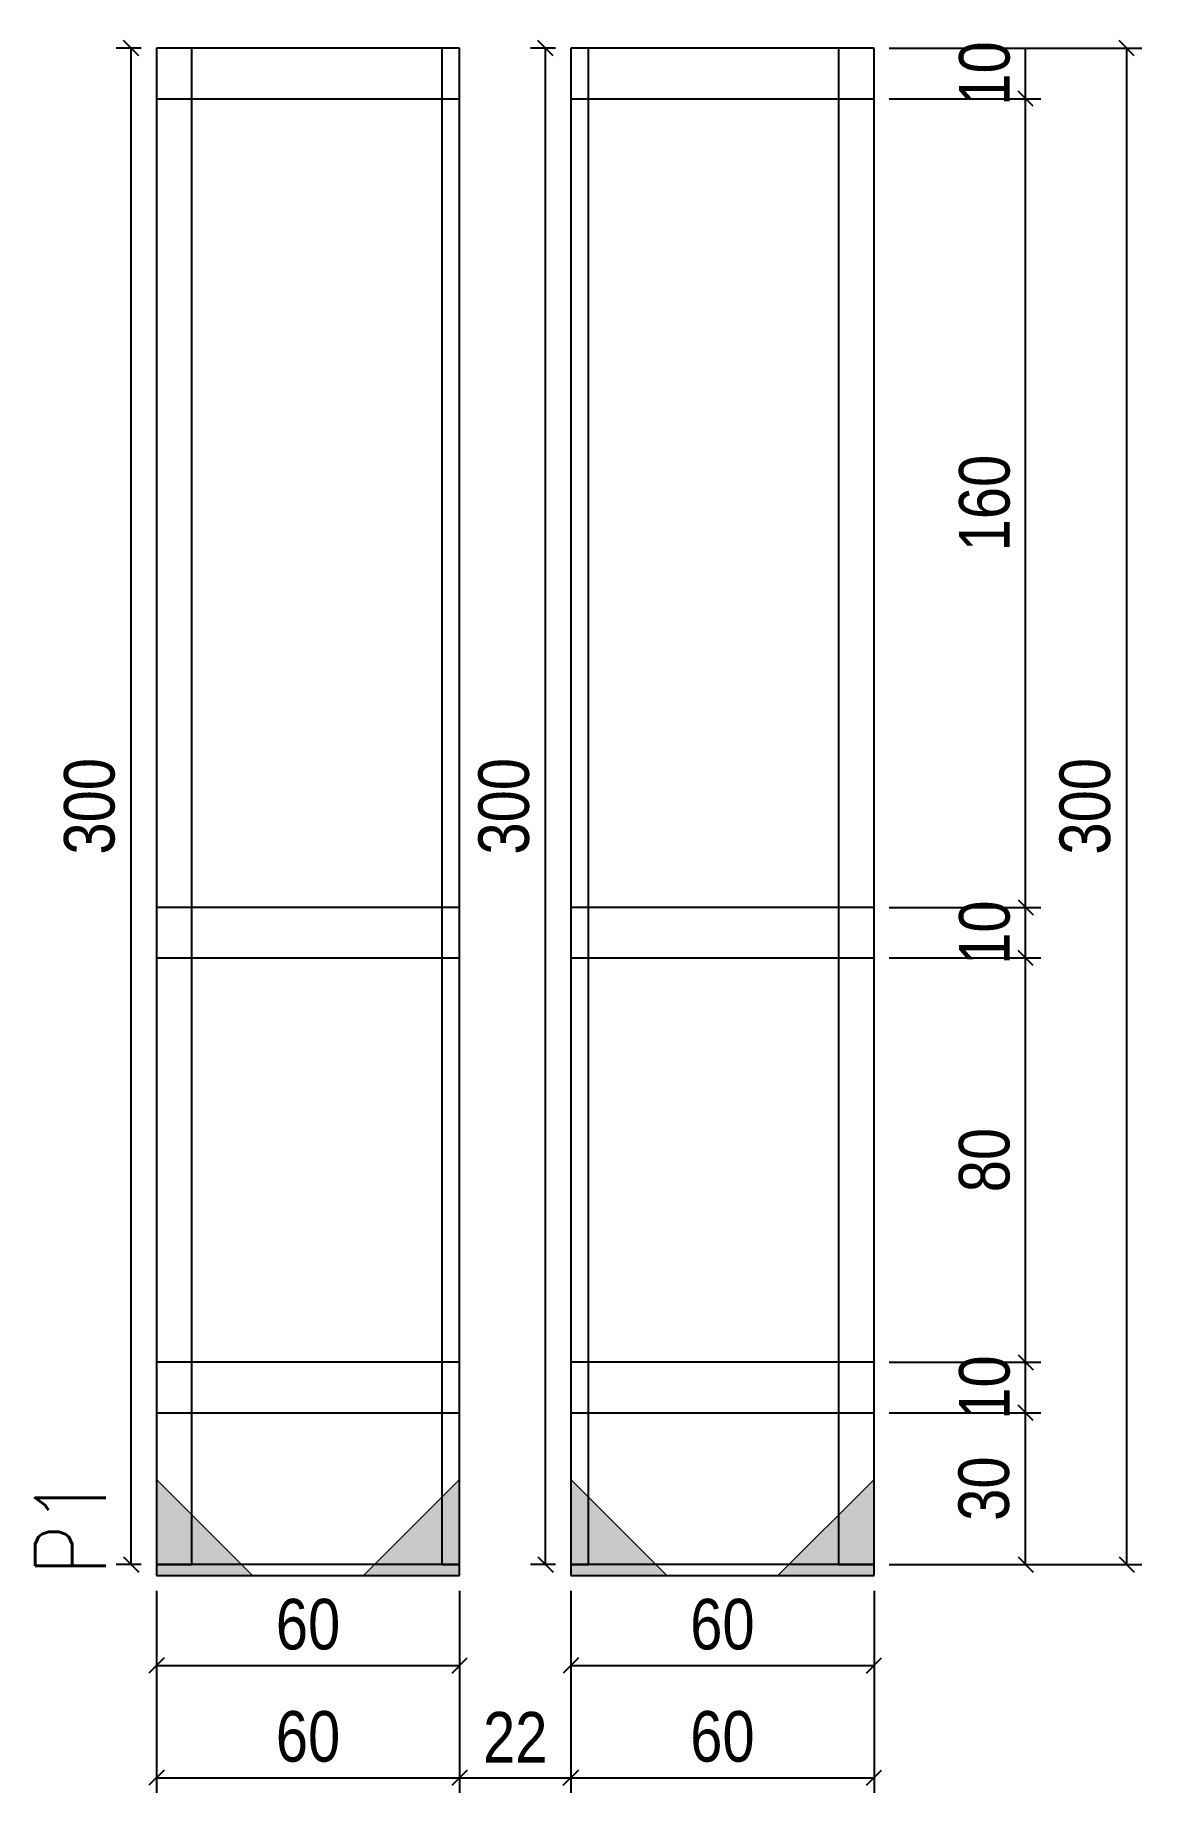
# Model space of a CAD drawing. Extents: x -40810 to 3973, y -2018 to 5892.
# Drawn here: x 3753.8 to 3972.8, y -244.5 to 103.2 of the extents above; entities that cross this region are included whole.
import ezdxf

# ---------------------------------------------------------------- set-up
doc = ezdxf.new("R2010")
doc.units = 0
doc.layers.get('0').update_dxf_attribs({"color": 1, "lineweight": 9})
for name, color, linetype in [('COTA', 241, 'Continuous'), ('cotas', 4, 'Continuous'), ('NOMENCLATURA', 7, 'Continuous'), ('SARR_2.2x10', 60, 'Continuous'), ('SARR_2.2x7', 40, 'Continuous'), ('SARR_3.5x7', 81, 'Continuous')]:
    doc.layers.add(name, color=color, linetype=linetype)
doc.layers.add('HACHURA_CANTONEIRA', color=162, linetype='Continuous', lineweight=15)
doc.styles.add('COTA TECNICA', font='techl___.ttf', dxfattribs={"height": 10})
doc.styles.get("Standard").update_dxf_attribs({"font": 'romans.shx', "width": 0.8, "height": 14})
doc.dimstyles.new('PAINEL-NOVA', dxfattribs={"dimtxt": 10, "dimasz": 3, "dimexe": 3, "dimexo": 3, "dimgap": 3, "dimtad": 1, "dimdec": 1, "dimzin": 12, "dimdsep": 46, "dimtxsty": 'COTA TECNICA', "dimblk1": 'OBLIQUE', "dimblk2": 'OBLIQUE', "dimsah": 1, "dimcen": 0.9, "dimclrd": 4, "dimclre": 4, "dimclrt": 240, "dimadec": 1, "dimazin": 3, "dimtfac": 1, "dimtdec": 1, "dimtix": 1, "dimtmove": 0, "dimatfit": 3, "dimfxl": 1, "dimtolj": 1, "dimtzin": 12, "dimarcsym": 0})

msp = doc.modelspace()

# ---------------------------------------------------------------- texts
at = {"layer": 'NOMENCLATURA', "linetype": 'Continuous', "ltscale": 30, "width": 0.8}
msp.add_text('P1', height=14, rotation=90, dxfattribs=at).set_placement((3767.83, -201.55))

# ---------------------------------------------------------------- blocks, each defined once
blk = doc.blocks.new('_Oblique')
at = {"color": 0, "linetype": 'ByBlock', "lineweight": -2}
blk.add_line((-0.5, -0.5), (0.5, 0.5), dxfattribs=at)
blk = doc.blocks.new('*D3530')
at = {"layer": 'COTA', "color": 4, "linetype": 'Continuous', "lineweight": -2, "ltscale": 30, "transparency": 16777216}
for p, q in [((3774.83, 100.65), (3769.83, 100.65)), ((3772.83, -199.35), (3772.83, 100.65)), ((3774.83, -199.35), (3769.83, -199.35))]:
    blk.add_line(p, q, dxfattribs=at)
at = {"layer": 'Defpoints', "color": 0, "linetype": 'Continuous', "ltscale": 30, "transparency": 16777216}
for p in [(3772.83, 100.65), (3777.83, 100.65), (3777.83, -199.35)]:
    blk.add_point(p, dxfattribs=at)
at = {"layer": 'COTA', "color": 4, "linetype": 'Continuous', "lineweight": -2, "ltscale": 30, "transparency": 16777216, "xscale": 3, "yscale": 3, "zscale": 3}
for p, rotation in [((3772.83, 100.65), 90), ((3772.83, -199.35), 270)]:
    blk.add_blockref('_Oblique', p, dxfattribs=dict(at, rotation=rotation))
at = {"layer": 'COTA', "color": 240, "linetype": 'Continuous', "ltscale": 30, "transparency": 16777216, "insert": (3764.61, -49.35), "char_height": 10, "attachment_point": 5, "rotation": 90, "style": 'COTA TECNICA'}
blk.add_mtext('\\A1;300', dxfattribs=at)
blk = doc.blocks.new('*D3531')
at = {"layer": 'Defpoints', "color": 0, "linetype": 'Continuous', "ltscale": 30, "transparency": 16777216}
for p in [(3777.83, -214.35), (3837.83, -214.35), (3837.83, -219.35)]:
    blk.add_point(p, dxfattribs=at)
at = {"layer": 'SARR_2.2x10', "color": 4, "linetype": 'Continuous', "lineweight": -2, "ltscale": 30, "transparency": 16777216}
for p, q in [((3777.83, -217.35), (3777.83, -222.35)), ((3837.83, -217.35), (3837.83, -222.35)), ((3777.83, -219.35), (3837.83, -219.35))]:
    blk.add_line(p, q, dxfattribs=at)
at = {"layer": 'SARR_2.2x10', "color": 4, "linetype": 'Continuous', "lineweight": -2, "ltscale": 30, "transparency": 16777216, "xscale": 3, "yscale": 3, "zscale": 3, "rotation": 180}
blk.add_blockref('_Oblique', (3777.83, -219.35), dxfattribs=at)
at = {"layer": 'SARR_2.2x10', "color": 4, "linetype": 'Continuous', "lineweight": -2, "ltscale": 30, "transparency": 16777216, "xscale": 3, "yscale": 3, "zscale": 3}
blk.add_blockref('_Oblique', (3837.83, -219.35), dxfattribs=at)
at = {"layer": 'SARR_2.2x10', "color": 240, "linetype": 'Continuous', "ltscale": 30, "transparency": 16777216, "insert": (3807.83, -211.24), "char_height": 10, "attachment_point": 5, "style": 'COTA TECNICA'}
blk.add_mtext('\\A1;60', dxfattribs=at)
blk = doc.blocks.new('*D3532')
at = {"layer": 'Defpoints', "color": 0, "linetype": 'Continuous', "ltscale": 30, "transparency": 16777216}
for p in [(3777.83, -201.55), (3837.83, -201.55), (3837.83, -241.55)]:
    blk.add_point(p, dxfattribs=at)
at = {"layer": 'SARR_2.2x10', "color": 4, "linetype": 'Continuous', "lineweight": -2, "ltscale": 30, "transparency": 16777216}
for p, q in [((3777.83, -204.55), (3777.83, -244.55)), ((3837.83, -204.55), (3837.83, -244.55)), ((3777.83, -241.55), (3837.83, -241.55))]:
    blk.add_line(p, q, dxfattribs=at)
at = {"layer": 'SARR_2.2x10', "color": 4, "linetype": 'Continuous', "lineweight": -2, "ltscale": 30, "transparency": 16777216, "xscale": 3, "yscale": 3, "zscale": 3, "rotation": 180}
blk.add_blockref('_Oblique', (3777.83, -241.55), dxfattribs=at)
at = {"layer": 'SARR_2.2x10', "color": 4, "linetype": 'Continuous', "lineweight": -2, "ltscale": 30, "transparency": 16777216, "xscale": 3, "yscale": 3, "zscale": 3}
blk.add_blockref('_Oblique', (3837.83, -241.55), dxfattribs=at)
at = {"layer": 'SARR_2.2x10', "color": 240, "linetype": 'Continuous', "ltscale": 30, "transparency": 16777216, "insert": (3807.83, -233.44), "char_height": 10, "attachment_point": 5, "style": 'COTA TECNICA'}
blk.add_mtext('\\A1;60', dxfattribs=at)
blk = doc.blocks.new('*D3533')
at = {"layer": 'COTA', "color": 4, "linetype": 'Continuous', "lineweight": -2, "ltscale": 30, "transparency": 16777216}
for p, q in [((3856.83, 100.65), (3851.83, 100.65)), ((3854.83, -199.35), (3854.83, 100.65)), ((3856.83, -199.35), (3851.83, -199.35))]:
    blk.add_line(p, q, dxfattribs=at)
at = {"layer": 'Defpoints', "color": 0, "linetype": 'Continuous', "ltscale": 30, "transparency": 16777216}
for p in [(3854.83, 100.65), (3859.83, 100.65), (3859.83, -199.35)]:
    blk.add_point(p, dxfattribs=at)
at = {"layer": 'COTA', "color": 4, "linetype": 'Continuous', "lineweight": -2, "ltscale": 30, "transparency": 16777216, "xscale": 3, "yscale": 3, "zscale": 3}
for p, rotation in [((3854.83, 100.65), 90), ((3854.83, -199.35), 270)]:
    blk.add_blockref('_Oblique', p, dxfattribs=dict(at, rotation=rotation))
at = {"layer": 'COTA', "color": 240, "linetype": 'Continuous', "ltscale": 30, "transparency": 16777216, "insert": (3846.61, -49.35), "char_height": 10, "attachment_point": 5, "rotation": 90, "style": 'COTA TECNICA'}
blk.add_mtext('\\A1;300', dxfattribs=at)
blk = doc.blocks.new('*D3534')
at = {"layer": 'Defpoints', "color": 0, "linetype": 'Continuous', "ltscale": 30, "transparency": 16777216}
for p in [(3859.83, -214.35), (3919.83, -214.35), (3919.83, -219.35)]:
    blk.add_point(p, dxfattribs=at)
at = {"layer": 'SARR_2.2x10', "color": 4, "linetype": 'Continuous', "lineweight": -2, "ltscale": 30, "transparency": 16777216}
for p, q in [((3859.83, -217.35), (3859.83, -222.35)), ((3919.83, -217.35), (3919.83, -222.35)), ((3859.83, -219.35), (3919.83, -219.35))]:
    blk.add_line(p, q, dxfattribs=at)
at = {"layer": 'SARR_2.2x10', "color": 4, "linetype": 'Continuous', "lineweight": -2, "ltscale": 30, "transparency": 16777216, "xscale": 3, "yscale": 3, "zscale": 3, "rotation": 180}
blk.add_blockref('_Oblique', (3859.83, -219.35), dxfattribs=at)
at = {"layer": 'SARR_2.2x10', "color": 4, "linetype": 'Continuous', "lineweight": -2, "ltscale": 30, "transparency": 16777216, "xscale": 3, "yscale": 3, "zscale": 3}
blk.add_blockref('_Oblique', (3919.83, -219.35), dxfattribs=at)
at = {"layer": 'SARR_2.2x10', "color": 240, "linetype": 'Continuous', "ltscale": 30, "transparency": 16777216, "insert": (3889.83, -211.24), "char_height": 10, "attachment_point": 5, "style": 'COTA TECNICA'}
blk.add_mtext('\\A1;60', dxfattribs=at)
blk = doc.blocks.new('*D3535')
at = {"layer": 'Defpoints', "color": 0, "linetype": 'Continuous', "ltscale": 30, "transparency": 16777216}
for p in [(3919.83, 100.65), (3969.83, 100.65), (3919.83, -199.35)]:
    blk.add_point(p, dxfattribs=at)
at = {"layer": 'SARR_2.2x10', "color": 4, "linetype": 'Continuous', "lineweight": -2, "ltscale": 30, "transparency": 16777216}
for p, q in [((3922.83, 100.65), (3972.83, 100.65)), ((3969.83, -199.35), (3969.83, 100.65)), ((3922.83, -199.35), (3972.83, -199.35))]:
    blk.add_line(p, q, dxfattribs=at)
at = {"layer": 'SARR_2.2x10', "color": 4, "linetype": 'Continuous', "lineweight": -2, "ltscale": 30, "transparency": 16777216, "xscale": 3, "yscale": 3, "zscale": 3}
for p, rotation in [((3969.83, 100.65), 90), ((3969.83, -199.35), 270)]:
    blk.add_blockref('_Oblique', p, dxfattribs=dict(at, rotation=rotation))
at = {"layer": 'SARR_2.2x10', "color": 240, "linetype": 'Continuous', "ltscale": 30, "transparency": 16777216, "insert": (3961.61, -49.35), "char_height": 10, "attachment_point": 5, "rotation": 90, "style": 'COTA TECNICA'}
blk.add_mtext('\\A1;300', dxfattribs=at)
blk = doc.blocks.new('*D3536')
at = {"layer": 'Defpoints', "color": 0, "linetype": 'Continuous', "ltscale": 30, "transparency": 16777216}
for p in [(3919.83, -169.35), (3949.83, -169.35), (3919.83, -199.35)]:
    blk.add_point(p, dxfattribs=at)
at = {"layer": 'SARR_2.2x10', "color": 4, "linetype": 'Continuous', "lineweight": -2, "ltscale": 30, "transparency": 16777216}
for p, q in [((3922.83, -169.35), (3952.83, -169.35)), ((3949.83, -199.35), (3949.83, -169.35)), ((3922.83, -199.35), (3952.83, -199.35))]:
    blk.add_line(p, q, dxfattribs=at)
at = {"layer": 'SARR_2.2x10', "color": 4, "linetype": 'Continuous', "lineweight": -2, "ltscale": 30, "transparency": 16777216, "xscale": 3, "yscale": 3, "zscale": 3}
for p, rotation in [((3949.83, -169.35), 90), ((3949.83, -199.35), 270)]:
    blk.add_blockref('_Oblique', p, dxfattribs=dict(at, rotation=rotation))
at = {"layer": 'SARR_2.2x10', "color": 240, "linetype": 'Continuous', "ltscale": 30, "transparency": 16777216, "insert": (3941.61, -184.35), "char_height": 10, "attachment_point": 5, "rotation": 90, "style": 'COTA TECNICA'}
blk.add_mtext('\\A1;30', dxfattribs=at)
blk = doc.blocks.new('*D3537')
at = {"layer": 'Defpoints', "color": 0, "linetype": 'Continuous', "ltscale": 30, "transparency": 16777216}
for p in [(3919.83, -159.35), (3949.83, -159.35), (3919.83, -169.35)]:
    blk.add_point(p, dxfattribs=at)
at = {"layer": 'SARR_2.2x10', "color": 4, "linetype": 'Continuous', "lineweight": -2, "ltscale": 30, "transparency": 16777216}
for p, q in [((3922.83, -159.35), (3952.83, -159.35)), ((3949.83, -169.35), (3949.83, -159.35)), ((3922.83, -169.35), (3952.83, -169.35))]:
    blk.add_line(p, q, dxfattribs=at)
at = {"layer": 'SARR_2.2x10', "color": 240, "linetype": 'Continuous', "ltscale": 30, "transparency": 16777216, "insert": (3941.73, -164.35), "char_height": 10, "attachment_point": 5, "rotation": 90, "style": 'COTA TECNICA'}
blk.add_mtext('\\A1;10', dxfattribs=at)
blk = doc.blocks.new('*D3538')
at = {"layer": 'Defpoints', "color": 0, "linetype": 'Continuous', "ltscale": 30, "transparency": 16777216}
for p in [(3919.83, -79.35), (3949.83, -79.35), (3919.83, -159.35)]:
    blk.add_point(p, dxfattribs=at)
at = {"layer": 'SARR_2.2x10', "color": 4, "linetype": 'Continuous', "lineweight": -2, "ltscale": 30, "transparency": 16777216}
for p, q in [((3922.83, -79.35), (3952.83, -79.35)), ((3949.83, -159.35), (3949.83, -79.35)), ((3922.83, -159.35), (3952.83, -159.35))]:
    blk.add_line(p, q, dxfattribs=at)
at = {"layer": 'SARR_2.2x10', "color": 4, "linetype": 'Continuous', "lineweight": -2, "ltscale": 30, "transparency": 16777216, "xscale": 3, "yscale": 3, "zscale": 3}
for p, rotation in [((3949.83, -79.35), 90), ((3949.83, -159.35), 270)]:
    blk.add_blockref('_Oblique', p, dxfattribs=dict(at, rotation=rotation))
at = {"layer": 'SARR_2.2x10', "color": 240, "linetype": 'Continuous', "ltscale": 30, "transparency": 16777216, "insert": (3941.7, -119.35), "char_height": 10, "attachment_point": 5, "rotation": 90, "style": 'COTA TECNICA'}
blk.add_mtext('\\A1;80', dxfattribs=at)
blk = doc.blocks.new('*D3539')
at = {"layer": 'Defpoints', "color": 0, "linetype": 'Continuous', "ltscale": 30, "transparency": 16777216}
for p in [(3919.83, -69.35), (3949.83, -69.35), (3919.83, -79.35)]:
    blk.add_point(p, dxfattribs=at)
at = {"layer": 'SARR_2.2x10', "color": 4, "linetype": 'Continuous', "lineweight": -2, "ltscale": 30, "transparency": 16777216}
for p, q in [((3922.83, -69.35), (3952.83, -69.35)), ((3949.83, -79.35), (3949.83, -69.35)), ((3922.83, -79.35), (3952.83, -79.35))]:
    blk.add_line(p, q, dxfattribs=at)
at = {"layer": 'SARR_2.2x10', "color": 240, "linetype": 'Continuous', "ltscale": 30, "transparency": 16777216, "insert": (3941.73, -74.35), "char_height": 10, "attachment_point": 5, "rotation": 90, "style": 'COTA TECNICA'}
blk.add_mtext('\\A1;10', dxfattribs=at)
blk = doc.blocks.new('*D3540')
at = {"layer": 'Defpoints', "color": 0, "linetype": 'Continuous', "ltscale": 30, "transparency": 16777216}
for p in [(3919.83, 90.65), (3949.83, 90.65), (3919.83, -69.35)]:
    blk.add_point(p, dxfattribs=at)
at = {"layer": 'SARR_2.2x10', "color": 4, "linetype": 'Continuous', "lineweight": -2, "ltscale": 30, "transparency": 16777216}
for p, q in [((3922.83, 90.65), (3952.83, 90.65)), ((3949.83, -69.35), (3949.83, 90.65)), ((3922.83, -69.35), (3952.83, -69.35))]:
    blk.add_line(p, q, dxfattribs=at)
at = {"layer": 'SARR_2.2x10', "color": 4, "linetype": 'Continuous', "lineweight": -2, "ltscale": 30, "transparency": 16777216, "xscale": 3, "yscale": 3, "zscale": 3}
for p, rotation in [((3949.83, 90.65), 90), ((3949.83, -69.35), 270)]:
    blk.add_blockref('_Oblique', p, dxfattribs=dict(at, rotation=rotation))
at = {"layer": 'SARR_2.2x10', "color": 240, "linetype": 'Continuous', "ltscale": 30, "transparency": 16777216, "insert": (3941.73, 10.65), "char_height": 10, "attachment_point": 5, "rotation": 90, "style": 'COTA TECNICA'}
blk.add_mtext('\\A1;160', dxfattribs=at)
blk = doc.blocks.new('*D3541')
at = {"layer": 'Defpoints', "color": 0, "linetype": 'Continuous', "ltscale": 30, "transparency": 16777216}
for p in [(3919.83, 100.65), (3949.83, 100.65), (3919.83, 90.65)]:
    blk.add_point(p, dxfattribs=at)
at = {"layer": 'SARR_2.2x10', "color": 4, "linetype": 'Continuous', "lineweight": -2, "ltscale": 30, "transparency": 16777216}
for p, q in [((3922.83, 100.65), (3952.83, 100.65)), ((3949.83, 90.65), (3949.83, 100.65)), ((3922.83, 90.65), (3952.83, 90.65))]:
    blk.add_line(p, q, dxfattribs=at)
at = {"layer": 'SARR_2.2x10', "color": 240, "linetype": 'Continuous', "ltscale": 30, "transparency": 16777216, "insert": (3941.73, 95.65), "char_height": 10, "attachment_point": 5, "rotation": 90, "style": 'COTA TECNICA'}
blk.add_mtext('\\A1;10', dxfattribs=at)
blk = doc.blocks.new('*D3542')
at = {"layer": 'Defpoints', "color": 0, "linetype": 'Continuous', "ltscale": 30, "transparency": 16777216}
for p in [(3859.83, -201.55), (3919.83, -201.55), (3919.83, -241.55)]:
    blk.add_point(p, dxfattribs=at)
at = {"layer": 'SARR_2.2x10', "color": 4, "linetype": 'Continuous', "lineweight": -2, "ltscale": 30, "transparency": 16777216}
for p, q in [((3859.83, -204.55), (3859.83, -244.55)), ((3919.83, -204.55), (3919.83, -244.55)), ((3859.83, -241.55), (3919.83, -241.55))]:
    blk.add_line(p, q, dxfattribs=at)
at = {"layer": 'SARR_2.2x10', "color": 4, "linetype": 'Continuous', "lineweight": -2, "ltscale": 30, "transparency": 16777216, "xscale": 3, "yscale": 3, "zscale": 3, "rotation": 180}
blk.add_blockref('_Oblique', (3859.83, -241.55), dxfattribs=at)
at = {"layer": 'SARR_2.2x10', "color": 4, "linetype": 'Continuous', "lineweight": -2, "ltscale": 30, "transparency": 16777216, "xscale": 3, "yscale": 3, "zscale": 3}
blk.add_blockref('_Oblique', (3919.83, -241.55), dxfattribs=at)
at = {"layer": 'SARR_2.2x10', "color": 240, "linetype": 'Continuous', "ltscale": 30, "transparency": 16777216, "insert": (3889.83, -233.44), "char_height": 10, "attachment_point": 5, "style": 'COTA TECNICA'}
blk.add_mtext('\\A1;60', dxfattribs=at)
blk = doc.blocks.new('*D3543')
at = {"layer": 'COTA', "color": 4, "linetype": 'Continuous', "lineweight": -2, "ltscale": 30, "transparency": 16777216}
for p, q in [((3837.83, -204.55), (3837.83, -244.55)), ((3859.83, -204.55), (3859.83, -244.55)), ((3837.83, -241.55), (3859.83, -241.55))]:
    blk.add_line(p, q, dxfattribs=at)
at = {"layer": 'Defpoints', "color": 0, "linetype": 'Continuous', "ltscale": 30, "transparency": 16777216}
for p in [(3837.83, -201.55), (3859.83, -201.55), (3859.83, -241.55)]:
    blk.add_point(p, dxfattribs=at)
at = {"layer": 'COTA', "color": 4, "linetype": 'Continuous', "lineweight": -2, "ltscale": 30, "transparency": 16777216, "xscale": 3, "yscale": 3, "zscale": 3, "rotation": 180}
blk.add_blockref('_Oblique', (3837.83, -241.55), dxfattribs=at)
at = {"layer": 'COTA', "color": 4, "linetype": 'Continuous', "lineweight": -2, "ltscale": 30, "transparency": 16777216, "xscale": 3, "yscale": 3, "zscale": 3}
blk.add_blockref('_Oblique', (3859.83, -241.55), dxfattribs=at)
at = {"layer": 'COTA', "color": 240, "linetype": 'Continuous', "ltscale": 30, "transparency": 16777216, "insert": (3848.83, -233.55), "char_height": 10, "attachment_point": 5, "style": 'COTA TECNICA'}
blk.add_mtext('\\A1;22', dxfattribs=at)
blk = doc.blocks.new('T-GRA-E')
at = {"layer": 'HACHURA_CANTONEIRA', "color": 7}
blk.add_lwpolyline([(0, 19), (0, 0), (19.01, 0)], close=True, dxfattribs=at)
blk = doc.blocks.new('GRA-E')
at = {"layer": 'HACHURA_CANTONEIRA'}
h = blk.add_hatch(color=256, dxfattribs=at)
h.dxf.hatch_style = 1
h.paths.add_polyline_path([(0, 19), (0, 0), (19.01, 0)])
at = {"layer": 'cotas'}
blk.add_blockref('T-GRA-E', (0, 0), dxfattribs=at)
blk = doc.blocks.new('T-GRA-D')
at = {"layer": 'HACHURA_CANTONEIRA', "color": 7}
blk.add_lwpolyline([(0, 19), (0, 0), (-19.01, 0)], close=True, dxfattribs=at)
blk = doc.blocks.new('GRA-D')
at = {"layer": 'HACHURA_CANTONEIRA'}
h = blk.add_hatch(color=256, dxfattribs=at)
h.dxf.hatch_style = 1
h.paths.add_polyline_path([(0, 19), (0, 0), (-19.01, 0)])
at = {"layer": 'cotas'}
blk.add_blockref('T-GRA-D', (0, 0), dxfattribs=at)

# ---------------------------------------------------------------- dimensions: what is measured, and where the dimension line sits
at = {"layer": 'COTA', "linetype": 'Continuous', "ltscale": 30}
for base, p1, p2, picture, middle in [((3772.83, 100.65), (3777.83, -199.35), (3777.83, 100.65), '*D3530', (3764.61, -49.35)), ((3854.83, 100.65), (3859.83, -199.35), (3859.83, 100.65), '*D3533', (3846.61, -49.35))]:
    dim = msp.add_linear_dim(base=base, p1=p1, p2=p2, angle=90, dimstyle='PAINEL-NOVA', dxfattribs=at)
    dim.commit()
    dim.dimension.update_dxf_attribs({"geometry": picture, "text_midpoint": middle})
dim = msp.add_linear_dim(base=(3859.83, -241.55), p1=(3837.83, -201.55), p2=(3859.83, -201.55), dimstyle='PAINEL-NOVA', dxfattribs=at)
dim.commit()
dim.dimension.update_dxf_attribs({"geometry": '*D3543', "text_midpoint": (3848.83, -233.55)})
at = {"layer": 'SARR_2.2x10', "linetype": 'Continuous', "ltscale": 30}
for base, p1, p2, picture, middle in [((3949.83, 100.65), (3919.83, 90.65), (3919.83, 100.65), '*D3541', (3941.73, 95.65)), ((3969.83, 100.65), (3919.83, -199.35), (3919.83, 100.65), '*D3535', (3961.61, -49.35)), ((3949.83, 90.65), (3919.83, -69.35), (3919.83, 90.65), '*D3540', (3941.73, 10.65)), ((3949.83, -69.35), (3919.83, -79.35), (3919.83, -69.35), '*D3539', (3941.73, -74.35)), ((3949.83, -79.35), (3919.83, -159.35), (3919.83, -79.35), '*D3538', (3941.7, -119.35)), ((3949.83, -159.35), (3919.83, -169.35), (3919.83, -159.35), '*D3537', (3941.73, -164.35)), ((3949.83, -169.35), (3919.83, -199.35), (3919.83, -169.35), '*D3536', (3941.61, -184.35))]:
    dim = msp.add_linear_dim(base=base, p1=p1, p2=p2, angle=90, dimstyle='PAINEL-NOVA', dxfattribs=at)
    dim.commit()
    dim.dimension.update_dxf_attribs({"geometry": picture, "text_midpoint": middle})
for base, p1, p2, picture, middle in [((3837.83, -241.55), (3777.83, -201.55), (3837.83, -201.55), '*D3532', (3807.83, -233.44)), ((3919.83, -241.55), (3859.83, -201.55), (3919.83, -201.55), '*D3542', (3889.83, -233.44)), ((3837.83, -219.35), (3777.83, -214.35), (3837.83, -214.35), '*D3531', (3807.83, -211.24)), ((3919.83, -219.35), (3859.83, -214.35), (3919.83, -214.35), '*D3534', (3889.83, -211.24))]:
    dim = msp.add_linear_dim(base=base, p1=p1, p2=p2, dimstyle='PAINEL-NOVA', dxfattribs=at)
    dim.commit()
    dim.dimension.update_dxf_attribs({"geometry": picture, "text_midpoint": middle})

# ---------------------------------------------------------------- linework, layer by layer
at = {"layer": 'SARR_2.2x10', "linetype": 'Continuous', "ltscale": 30}
for p, q in [((3837.83, 100.65), (3777.83, 100.65)), ((3777.83, 100.65), (3777.83, 90.65)), ((3837.83, 90.65), (3837.83, 100.65)), ((3919.83, 100.65), (3859.83, 100.65)), ((3859.83, 100.65), (3859.83, 90.65)), ((3919.83, 90.65), (3919.83, 100.65)), ((3777.83, 90.65), (3837.83, 90.65)), ((3859.83, 90.65), (3919.83, 90.65)), ((3837.83, -69.35), (3777.83, -69.35)), ((3777.83, -69.35), (3777.83, -79.35)), ((3837.83, -79.35), (3837.83, -69.35)), ((3919.83, -69.35), (3859.83, -69.35)), ((3859.83, -69.35), (3859.83, -79.35)), ((3919.83, -79.35), (3919.83, -69.35)), ((3777.83, -79.35), (3837.83, -79.35)), ((3859.83, -79.35), (3919.83, -79.35)), ((3837.83, -159.35), (3777.83, -159.35)), ((3777.83, -159.35), (3777.83, -169.35)), ((3837.83, -169.35), (3837.83, -159.35)), ((3919.83, -159.35), (3859.83, -159.35)), ((3859.83, -159.35), (3859.83, -169.35)), ((3919.83, -169.35), (3919.83, -159.35)), ((3777.83, -169.35), (3837.83, -169.35)), ((3859.83, -169.35), (3919.83, -169.35))]:
    msp.add_line(p, q, dxfattribs=at)
at = {"layer": 'SARR_2.2x7', "linetype": 'Continuous', "ltscale": 30}
for p, q in [((3784.83, 100.65), (3777.83, 100.65)), ((3777.83, 100.65), (3777.83, -199.35)), ((3784.83, -199.35), (3784.83, 100.65)), ((3919.83, 100.65), (3912.83, 100.65)), ((3912.83, 100.65), (3912.83, -199.35)), ((3919.83, -199.35), (3919.83, 100.65)), ((3837.83, -199.35), (3777.83, -199.35)), ((3777.83, -199.35), (3777.83, -201.55)), ((3777.83, -199.35), (3784.83, -199.35)), ((3777.83, -201.55), (3837.83, -201.55)), ((3837.83, -201.55), (3837.83, -199.35)), ((3919.83, -199.35), (3859.83, -199.35)), ((3859.83, -199.35), (3859.83, -201.55)), ((3859.83, -201.55), (3919.83, -201.55)), ((3912.83, -199.35), (3919.83, -199.35)), ((3919.83, -201.55), (3919.83, -199.35))]:
    msp.add_line(p, q, dxfattribs=at)
at = {"layer": 'SARR_3.5x7', "linetype": 'Continuous', "ltscale": 30}
for p, q in [((3837.83, 100.65), (3834.33, 100.65)), ((3834.33, 100.65), (3834.33, -199.35)), ((3837.83, -199.35), (3837.83, 100.65)), ((3863.33, 100.65), (3859.83, 100.65)), ((3859.83, 100.65), (3859.83, -199.35)), ((3863.33, -199.35), (3863.33, 100.65)), ((3834.33, -199.35), (3837.83, -199.35)), ((3859.83, -199.35), (3863.33, -199.35))]:
    msp.add_line(p, q, dxfattribs=at)

# ---------------------------------------------------------------- block references
at = {"layer": 'SARR_2.2x7', "linetype": 'Continuous', "ltscale": 30}
for name, p in [('GRA-E', (3777.83, -201.55)), ('GRA-D', (3837.83, -201.55)), ('GRA-E', (3859.83, -201.55)), ('GRA-D', (3919.83, -201.55))]:
    msp.add_blockref(name, p, dxfattribs=at)

msp.set_redraw_order([(e.dxf.handle, doc.entitydb.next_handle()) for e in msp.query("TEXT MTEXT ATTDEF DIMENSION ARC_DIMENSION")])  # texts and dimensions are drawn at this point

doc.saveas('drawing.dxf')
